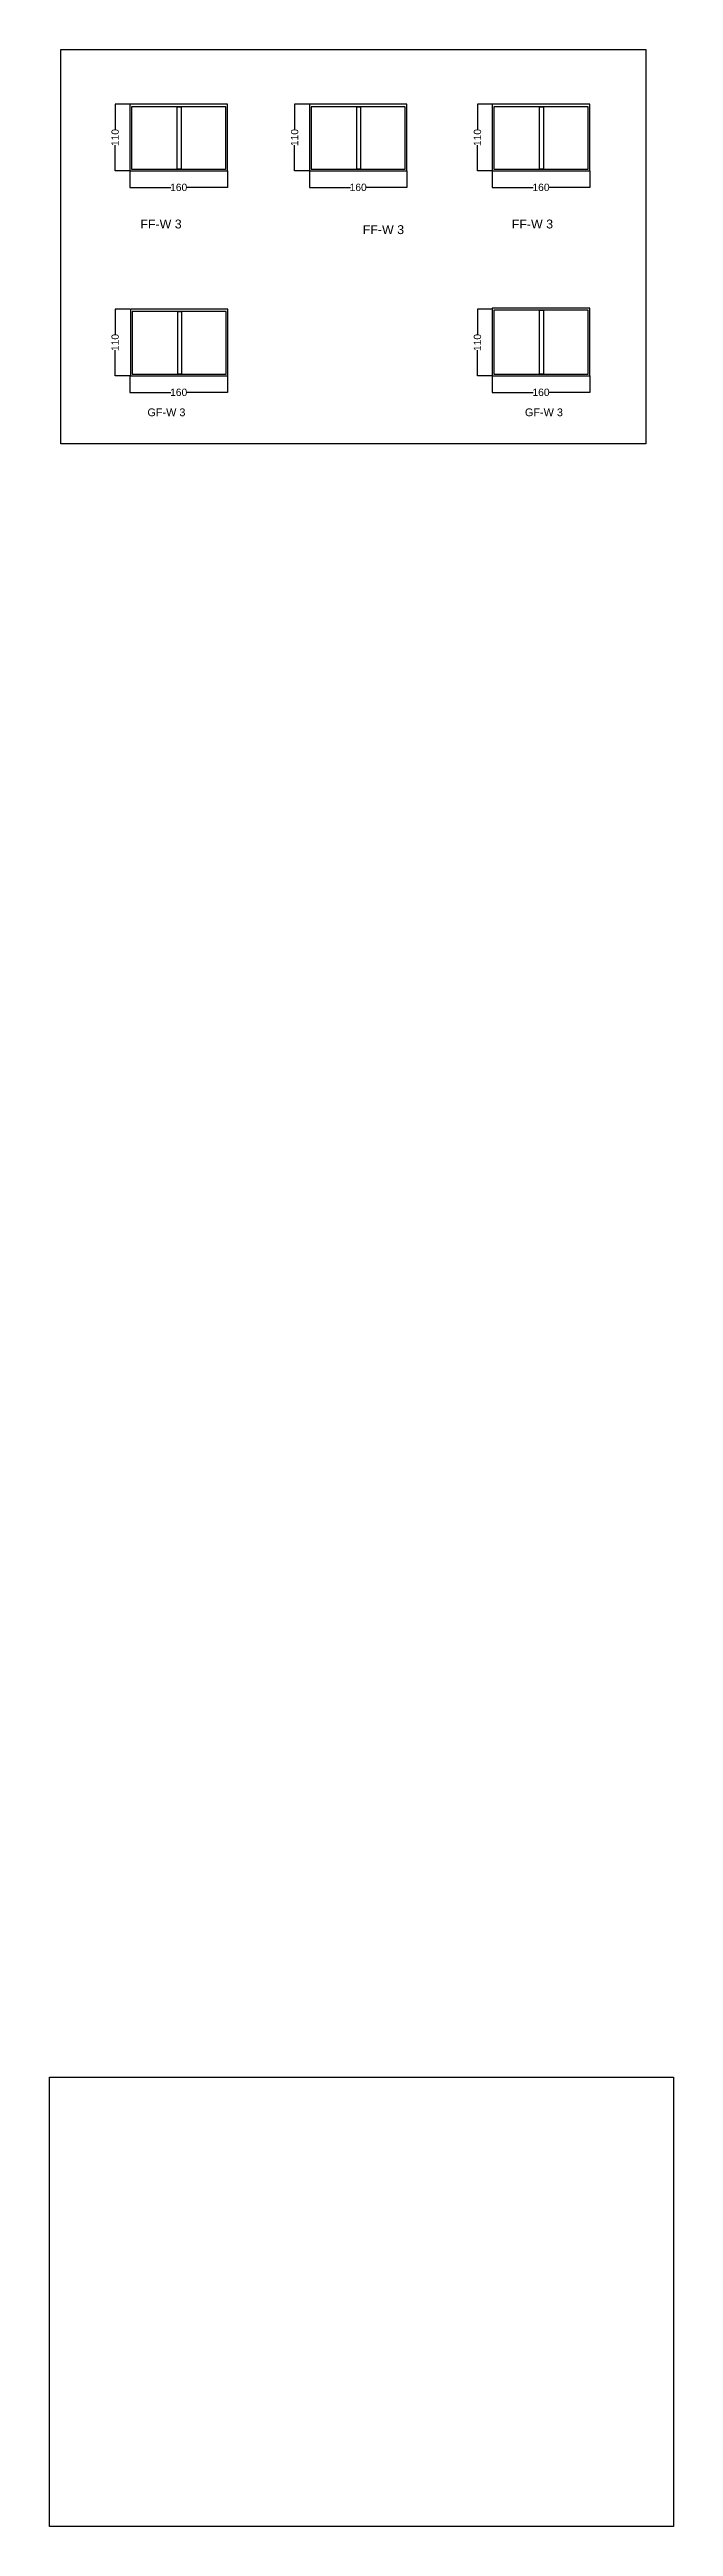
# Model space of a CAD drawing. Header units: centimetres. Extents: x -2070 to 55192, y -12264 to -4462.
# Drawn here: x -2070 to -1047, y -10720 to -6657 of the extents above; entities that cross this region are included whole.
import ezdxf

# ---------------------------------------------------------------- set-up
doc = ezdxf.new("R2010")
doc.units = ezdxf.units.CM
doc.header["$MEASUREMENT"] = 0
doc.layers.add('ARCHER', color=7, linetype='Continuous', lineweight=25)
doc.styles.get("Standard").update_dxf_attribs({"font": 'arial.ttf'})
doc.dimstyles.get("Standard").update_dxf_attribs({"dimtxt": 12, "dimasz": 0.0625, "dimexe": 0.18, "dimexo": 0.0625, "dimgap": 0.09, "dimtad": 0, "dimdec": 0, "dimrnd": 5, "dimzin": 0, "dimdsep": 46, "dimtxsty": 'Standard', "dimcen": 0.09, "dimclrt": 5, "dimadec": 0, "dimazin": 0, "dimtfac": 1, "dimtdec": 0, "dimtofl": 0, "dimtmove": 0, "dimatfit": 3, "dimfxl": 1, "dimtolj": 1, "dimtzin": 0, "dimarcsym": 0})
picture_1 = doc.add_image_def('image4.jpg', size_in_pixel=(833, 600))

msp = doc.modelspace()

# ---------------------------------------------------------------- texts
at = {"color": 3}
for s, height, p in [('FF-W 3', 14.55447440713095, (-1921.471169823286, -6950.622356808453)), ('FF-W 3', 14.55447440713095, (-1556.787924742821, -6959.864627438488)), ('FF-W 3', 14.55447440713095, (-1312.431615095818, -6950.622356808453)), ('GF-W 3', 12.75679951226154, (-1909.899015501287, -7258.575371283652)), ('GF-W 3', 12.75679951226154, (-1290.8498952511, -7258.575371283652))]:
    msp.add_text(s, height=height, dxfattribs=at).set_placement(p)

# ---------------------------------------------------------------- blocks, each defined once
blk = doc.blocks.new('*D408')
at = {"layer": 'ARCHER', "color": 0, "lineweight": -2, "ltscale": 1000, "transparency": 16777216}
for p, q in [((-1938.709429904499, -6746.860083044357), (-1962.994682048194, -6746.860083044357)), ((-1962.814682048194, -6746.922583044357), (-1962.814682048194, -6788.774780424068)), ((-1962.814682048194, -6856.149406180312), (-1962.814682048194, -6814.297208800603)), ((-1938.709429904499, -6856.211906180312), (-1962.994682048194, -6856.211906180312))]:
    blk.add_line(p, q, dxfattribs=at)
at = {"layer": 'ARCHER', "color": 0, "ltscale": 1000, "transparency": 16777216}
for points in [[(-1962.825098714861, -6746.922583044357), (-1962.804265381528, -6746.922583044357), (-1962.814682048194, -6746.860083044357)], [(-1962.825098714861, -6856.149406180312), (-1962.804265381528, -6856.149406180312), (-1962.814682048194, -6856.211906180312)]]:
    blk.add_solid(points, dxfattribs=at)
at = {"layer": 'Defpoints', "color": 0, "ltscale": 1000, "transparency": 16777216}
for p in [(-1938.646929904499, -6746.860083044357), (-1962.814682048194, -6856.211906180312), (-1938.646929904499, -6856.211906180312)]:
    blk.add_point(p, dxfattribs=at)
at = {"layer": 'ARCHER', "color": 5, "ltscale": 1000, "transparency": 16777216, "insert": (-1962.814682048196, -6801.535994612334), "char_height": 12, "attachment_point": 5, "rotation": 90}
blk.add_mtext('\\A1;110', dxfattribs=at)
blk = doc.blocks.new('*D409')
at = {"layer": 'ARCHER', "color": 0, "lineweight": -2, "ltscale": 1000, "transparency": 16777216}
for p, q in [((-1938.646929904498, -6856.274406180312), (-1938.646929904498, -6883.479317319674)), ((-1778.646929904498, -6856.274406180312), (-1778.646929904498, -6883.479317319674)), ((-1938.584429904498, -6883.299317319674), (-1871.408144092766, -6883.299317319674)), ((-1778.709429904498, -6883.299317319674), (-1845.885715716231, -6883.299317319674))]:
    blk.add_line(p, q, dxfattribs=at)
at = {"layer": 'ARCHER', "color": 0, "ltscale": 1000, "transparency": 16777216}
for points in [[(-1938.584429904498, -6883.288900653007), (-1938.584429904498, -6883.309733986341), (-1938.646929904498, -6883.299317319674)], [(-1778.709429904498, -6883.288900653007), (-1778.709429904498, -6883.309733986341), (-1778.646929904498, -6883.299317319674)]]:
    blk.add_solid(points, dxfattribs=at)
at = {"layer": 'Defpoints', "color": 0, "ltscale": 1000, "transparency": 16777216}
for p in [(-1938.646929904498, -6856.211906180312), (-1778.646929904498, -6856.211906180312), (-1778.646929904498, -6883.299317319674)]:
    blk.add_point(p, dxfattribs=at)
at = {"layer": 'ARCHER', "color": 5, "ltscale": 1000, "transparency": 16777216, "insert": (-1858.646929904498, -6883.299317319674), "char_height": 12, "attachment_point": 5}
blk.add_mtext('\\A1;160', dxfattribs=at)
blk = doc.blocks.new('*D410')
at = {"layer": 'ARCHER', "color": 0, "lineweight": -2, "ltscale": 1000, "transparency": 16777216}
for p, q in [((-1644.356440934732, -6746.860083044357), (-1668.641693078429, -6746.860083044357)), ((-1668.461693078429, -6746.922583044357), (-1668.461693078429, -6788.774780424068)), ((-1668.461693078429, -6856.149406180312), (-1668.461693078429, -6814.297208800603)), ((-1644.356440934732, -6856.211906180312), (-1668.641693078429, -6856.211906180312))]:
    blk.add_line(p, q, dxfattribs=at)
at = {"layer": 'ARCHER', "color": 0, "ltscale": 1000, "transparency": 16777216}
for points in [[(-1668.472109745095, -6746.922583044357), (-1668.451276411762, -6746.922583044357), (-1668.461693078429, -6746.860083044357)], [(-1668.472109745095, -6856.149406180312), (-1668.451276411762, -6856.149406180312), (-1668.461693078429, -6856.211906180312)]]:
    blk.add_solid(points, dxfattribs=at)
at = {"layer": 'Defpoints', "color": 0, "ltscale": 1000, "transparency": 16777216}
for p in [(-1644.293940934732, -6746.860083044357), (-1668.461693078429, -6856.211906180312), (-1644.293940934732, -6856.211906180312)]:
    blk.add_point(p, dxfattribs=at)
at = {"layer": 'ARCHER', "color": 5, "ltscale": 1000, "transparency": 16777216, "insert": (-1668.46169307843, -6801.535994612334), "char_height": 12, "attachment_point": 5, "rotation": 90}
blk.add_mtext('\\A1;110', dxfattribs=at)
blk = doc.blocks.new('*D411')
at = {"layer": 'ARCHER', "color": 0, "lineweight": -2, "ltscale": 1000, "transparency": 16777216}
for p, q in [((-1644.293940934731, -6856.274406180312), (-1644.293940934731, -6883.479317319674)), ((-1484.293940934731, -6856.274406180312), (-1484.293940934731, -6883.479317319674)), ((-1644.231440934731, -6883.299317319674), (-1577.055155122998, -6883.299317319674)), ((-1484.356440934731, -6883.299317319674), (-1551.532726746464, -6883.299317319674))]:
    blk.add_line(p, q, dxfattribs=at)
at = {"layer": 'ARCHER', "color": 0, "ltscale": 1000, "transparency": 16777216}
for points in [[(-1644.231440934731, -6883.288900653007), (-1644.231440934731, -6883.309733986341), (-1644.293940934731, -6883.299317319674)], [(-1484.356440934731, -6883.288900653007), (-1484.356440934731, -6883.309733986341), (-1484.293940934731, -6883.299317319674)]]:
    blk.add_solid(points, dxfattribs=at)
at = {"layer": 'Defpoints', "color": 0, "ltscale": 1000, "transparency": 16777216}
for p in [(-1644.293940934731, -6856.211906180312), (-1484.293940934731, -6856.211906180312), (-1484.293940934731, -6883.299317319674)]:
    blk.add_point(p, dxfattribs=at)
at = {"layer": 'ARCHER', "color": 5, "ltscale": 1000, "transparency": 16777216, "insert": (-1564.293940934731, -6883.299317319674), "char_height": 12, "attachment_point": 5}
blk.add_mtext('\\A1;160', dxfattribs=at)
blk = doc.blocks.new('*D412')
at = {"layer": 'ARCHER', "color": 0, "lineweight": -2, "ltscale": 1000, "transparency": 16777216}
for p, q in [((-1344.5292196183, -6746.860083044357), (-1368.814471761997, -6746.860083044357)), ((-1368.634471761997, -6746.922583044357), (-1368.634471761997, -6788.774780424068)), ((-1368.634471761997, -6856.149406180312), (-1368.634471761997, -6814.297208800603)), ((-1344.5292196183, -6856.211906180312), (-1368.814471761997, -6856.211906180312))]:
    blk.add_line(p, q, dxfattribs=at)
at = {"layer": 'ARCHER', "color": 0, "ltscale": 1000, "transparency": 16777216}
for points in [[(-1368.644888428664, -6746.922583044357), (-1368.62405509533, -6746.922583044357), (-1368.634471761997, -6746.860083044357)], [(-1368.644888428664, -6856.149406180312), (-1368.62405509533, -6856.149406180312), (-1368.634471761997, -6856.211906180312)]]:
    blk.add_solid(points, dxfattribs=at)
at = {"layer": 'Defpoints', "color": 0, "ltscale": 1000, "transparency": 16777216}
for p in [(-1344.4667196183, -6746.860083044357), (-1368.634471761997, -6856.211906180312), (-1344.4667196183, -6856.211906180312)]:
    blk.add_point(p, dxfattribs=at)
at = {"layer": 'ARCHER', "color": 5, "ltscale": 1000, "transparency": 16777216, "insert": (-1368.634471761999, -6801.535994612334), "char_height": 12, "attachment_point": 5, "rotation": 90}
blk.add_mtext('\\A1;110', dxfattribs=at)
blk = doc.blocks.new('*D413')
at = {"layer": 'ARCHER', "color": 0, "lineweight": -2, "ltscale": 1000, "transparency": 16777216}
for p, q in [((-1344.4667196183, -6856.274406180312), (-1344.4667196183, -6883.479317319674)), ((-1184.4667196183, -6856.274406180312), (-1184.4667196183, -6883.479317319674)), ((-1344.4042196183, -6883.299317319674), (-1277.227933806567, -6883.299317319674)), ((-1184.5292196183, -6883.299317319674), (-1251.705505430033, -6883.299317319674))]:
    blk.add_line(p, q, dxfattribs=at)
at = {"layer": 'ARCHER', "color": 0, "ltscale": 1000, "transparency": 16777216}
for points in [[(-1344.4042196183, -6883.288900653007), (-1344.4042196183, -6883.309733986341), (-1344.4667196183, -6883.299317319674)], [(-1184.5292196183, -6883.288900653007), (-1184.5292196183, -6883.309733986341), (-1184.4667196183, -6883.299317319674)]]:
    blk.add_solid(points, dxfattribs=at)
at = {"layer": 'Defpoints', "color": 0, "ltscale": 1000, "transparency": 16777216}
for p in [(-1344.4667196183, -6856.211906180312), (-1184.4667196183, -6856.211906180312), (-1184.4667196183, -6883.299317319674)]:
    blk.add_point(p, dxfattribs=at)
at = {"layer": 'ARCHER', "color": 5, "ltscale": 1000, "transparency": 16777216, "insert": (-1264.4667196183, -6883.299317319674), "char_height": 12, "attachment_point": 5}
blk.add_mtext('\\A1;160', dxfattribs=at)
blk = doc.blocks.new('*D414')
at = {"layer": 'ARCHER', "color": 0, "lineweight": -2, "ltscale": 1000, "transparency": 16777216}
for p, q in [((-1344.5292196183, -7083.002722840426), (-1368.814471761997, -7083.002722840426)), ((-1368.634471761997, -7083.065222840426), (-1368.634471761997, -7124.917420220136)), ((-1368.634471761997, -7192.292045976381), (-1368.634471761997, -7150.43984859667)), ((-1344.5292196183, -7192.354545976381), (-1368.814471761997, -7192.354545976381))]:
    blk.add_line(p, q, dxfattribs=at)
at = {"layer": 'ARCHER', "color": 0, "ltscale": 1000, "transparency": 16777216}
for points in [[(-1368.644888428664, -7083.065222840426), (-1368.62405509533, -7083.065222840426), (-1368.634471761997, -7083.002722840426)], [(-1368.644888428664, -7192.292045976381), (-1368.62405509533, -7192.292045976381), (-1368.634471761997, -7192.354545976381)]]:
    blk.add_solid(points, dxfattribs=at)
at = {"layer": 'Defpoints', "color": 0, "ltscale": 1000, "transparency": 16777216}
for p in [(-1344.4667196183, -7083.002722840426), (-1368.634471761997, -7192.354545976381), (-1344.4667196183, -7192.354545976381)]:
    blk.add_point(p, dxfattribs=at)
at = {"layer": 'ARCHER', "color": 5, "ltscale": 1000, "transparency": 16777216, "insert": (-1368.634471761999, -7137.678634408401), "char_height": 12, "attachment_point": 5, "rotation": 90}
blk.add_mtext('\\A1;110', dxfattribs=at)
blk = doc.blocks.new('*D415')
at = {"layer": 'ARCHER', "color": 0, "lineweight": -2, "ltscale": 1000, "transparency": 16777216}
for p, q in [((-1344.4667196183, -7192.417045976381), (-1344.4667196183, -7219.621957115743)), ((-1344.4042196183, -7219.441957115742), (-1277.227933806567, -7219.441957115742)), ((-1184.5292196183, -7219.441957115742), (-1251.705505430033, -7219.441957115742)), ((-1184.4667196183, -7192.417045976381), (-1184.4667196183, -7219.621957115743))]:
    blk.add_line(p, q, dxfattribs=at)
at = {"layer": 'ARCHER', "color": 0, "ltscale": 1000, "transparency": 16777216}
for points in [[(-1344.4042196183, -7219.431540449075), (-1344.4042196183, -7219.452373782409), (-1344.4667196183, -7219.441957115742)], [(-1184.5292196183, -7219.431540449075), (-1184.5292196183, -7219.452373782409), (-1184.4667196183, -7219.441957115742)]]:
    blk.add_solid(points, dxfattribs=at)
at = {"layer": 'Defpoints', "color": 0, "ltscale": 1000, "transparency": 16777216}
for p in [(-1344.4667196183, -7192.354545976381), (-1184.4667196183, -7192.354545976381), (-1184.4667196183, -7219.441957115742)]:
    blk.add_point(p, dxfattribs=at)
at = {"layer": 'ARCHER', "color": 5, "ltscale": 1000, "transparency": 16777216, "insert": (-1264.4667196183, -7219.441957115742), "char_height": 12, "attachment_point": 5}
blk.add_mtext('\\A1;160', dxfattribs=at)
blk = doc.blocks.new('*D416')
at = {"layer": 'ARCHER', "color": 0, "lineweight": -2, "ltscale": 1000, "transparency": 16777216}
for p, q in [((-1938.709429904499, -7083.002722840425), (-1962.994682048196, -7083.002722840425)), ((-1962.814682048196, -7083.065222840425), (-1962.814682048196, -7124.917420220136)), ((-1962.814682048196, -7192.29204597638), (-1962.814682048196, -7150.43984859667)), ((-1938.709429904499, -7192.35454597638), (-1962.994682048196, -7192.35454597638))]:
    blk.add_line(p, q, dxfattribs=at)
at = {"layer": 'ARCHER', "color": 0, "ltscale": 1000, "transparency": 16777216}
for points in [[(-1962.825098714863, -7083.065222840425), (-1962.804265381529, -7083.065222840425), (-1962.814682048196, -7083.002722840425)], [(-1962.825098714863, -7192.29204597638), (-1962.804265381529, -7192.29204597638), (-1962.814682048196, -7192.35454597638)]]:
    blk.add_solid(points, dxfattribs=at)
at = {"layer": 'Defpoints', "color": 0, "ltscale": 1000, "transparency": 16777216}
for p in [(-1938.646929904499, -7083.002722840425), (-1962.814682048196, -7192.35454597638), (-1938.646929904499, -7192.35454597638)]:
    blk.add_point(p, dxfattribs=at)
at = {"layer": 'ARCHER', "color": 5, "ltscale": 1000, "transparency": 16777216, "insert": (-1962.814682048198, -7137.678634408401), "char_height": 12, "attachment_point": 5, "rotation": 90}
blk.add_mtext('\\A1;110', dxfattribs=at)
blk = doc.blocks.new('*D417')
at = {"layer": 'ARCHER', "color": 0, "lineweight": -2, "ltscale": 1000, "transparency": 16777216}
for p, q in [((-1938.646929904498, -7192.41704597638), (-1938.646929904498, -7219.621957115742)), ((-1938.584429904498, -7219.441957115741), (-1871.408144092766, -7219.441957115741)), ((-1778.709429904498, -7219.441957115741), (-1845.885715716231, -7219.441957115741)), ((-1778.646929904498, -7192.41704597638), (-1778.646929904498, -7219.621957115742))]:
    blk.add_line(p, q, dxfattribs=at)
at = {"layer": 'ARCHER', "color": 0, "ltscale": 1000, "transparency": 16777216}
for points in [[(-1938.584429904498, -7219.431540449074), (-1938.584429904498, -7219.452373782408), (-1938.646929904498, -7219.441957115741)], [(-1778.709429904498, -7219.431540449074), (-1778.709429904498, -7219.452373782408), (-1778.646929904498, -7219.441957115741)]]:
    blk.add_solid(points, dxfattribs=at)
at = {"layer": 'Defpoints', "color": 0, "ltscale": 1000, "transparency": 16777216}
for p in [(-1938.646929904498, -7192.35454597638), (-1778.646929904498, -7192.35454597638), (-1778.646929904498, -7219.441957115741)]:
    blk.add_point(p, dxfattribs=at)
at = {"layer": 'ARCHER', "color": 5, "ltscale": 1000, "transparency": 16777216, "insert": (-1858.646929904498, -7219.441957115741), "char_height": 12, "attachment_point": 5}
blk.add_mtext('\\A1;160', dxfattribs=at)

# ---------------------------------------------------------------- dimensions: what is measured, and where the dimension line sits
at = {"layer": 'ARCHER', "ltscale": 1000}
for base, p1, p2, picture, middle in [((-1962.814682048194, -6856.211906180312), (-1938.646929904498, -6746.860083044354), (-1938.646929904498, -6856.211906180309), '*D408', (-1962.814682048196, -6801.535994612334)), ((-1668.461693078429, -6856.211906180312), (-1644.293940934731, -6746.860083044354), (-1644.293940934731, -6856.211906180309), '*D410', (-1668.46169307843, -6801.535994612334)), ((-1368.634471761997, -6856.211906180312), (-1344.4667196183, -6746.860083044354), (-1344.4667196183, -6856.211906180309), '*D412', (-1368.634471761999, -6801.535994612334)), ((-1962.814682048196, -7192.35454597638), (-1938.646929904498, -7083.002722840421), (-1938.646929904498, -7192.354545976376), '*D416', (-1962.814682048198, -7137.678634408401)), ((-1368.634471761997, -7192.354545976381), (-1344.4667196183, -7083.002722840422), (-1344.4667196183, -7192.354545976377), '*D414', (-1368.634471761999, -7137.678634408401))]:
    dim = msp.add_linear_dim(base=base, p1=p1, p2=p2, angle=90, dimstyle='Standard', dxfattribs=at)
    dim.commit()
    dim.dimension.update_dxf_attribs({"geometry": picture, "text_midpoint": middle})
for base, p1, p2, picture, middle in [((-1778.646929904498, -6883.299317319674), (-1938.646929904498, -6856.211906180312), (-1778.646929904498, -6856.211906180312), '*D409', (-1858.646929904498, -6883.299317319674)), ((-1484.293940934731, -6883.299317319674), (-1644.293940934731, -6856.211906180312), (-1484.293940934731, -6856.211906180312), '*D411', (-1564.293940934731, -6883.299317319674)), ((-1184.4667196183, -6883.299317319674), (-1344.4667196183, -6856.211906180312), (-1184.4667196183, -6856.211906180312), '*D413', (-1264.4667196183, -6883.299317319674)), ((-1778.646929904498, -7219.441957115741), (-1938.646929904498, -7192.35454597638), (-1778.646929904498, -7192.35454597638), '*D417', (-1858.646929904498, -7219.441957115741)), ((-1184.4667196183, -7219.441957115742), (-1344.4667196183, -7192.354545976381), (-1184.4667196183, -7192.354545976381), '*D415', (-1264.4667196183, -7219.441957115742))]:
    dim = msp.add_linear_dim(base=base, p1=p1, p2=p2, dimstyle='Standard', dxfattribs=at)
    dim.commit()
    dim.dimension.update_dxf_attribs({"geometry": picture, "text_midpoint": middle})

# ---------------------------------------------------------------- linework, layer by layer
at = {"layer": 'ARCHER', "color": 240, "ltscale": 1000, "true_color": 0xed1f24}
for p, q in [((-1938.646929904498, -6856.211906180309), (-1778.646929904498, -6856.211906180309)), ((-1644.293940934731, -6856.211906180309), (-1484.293940934731, -6856.211906180309)), ((-1344.4667196183, -6856.211906180309), (-1184.4667196183, -6856.211906180309)), ((-1937.914579376549, -7192.354545976377), (-1777.914579376549, -7192.354545976377)), ((-1344.4667196183, -7192.354545976376), (-1184.4667196183, -7192.354545976376))]:
    msp.add_line(p, q, dxfattribs=at)
at = {"layer": 'ARCHER', "ltscale": 1000}
msp.add_lwpolyline([(-2051.934379045357, -6657.203155238116), (-1092.604592033924, -6657.203155238116), (-1092.604592033924, -7304.059395997327), (-2051.934379045357, -7304.059395997327)], close=True, dxfattribs=at)
at = {"layer": 'ARCHER', "color": 240, "ltscale": 1000, "true_color": 0xed1f24}
for points in [[(-1778.646929904498, -6746.860083044354), (-1938.646929904498, -6746.860083044354), (-1938.646929904498, -6856.211906180309), (-1778.646929904498, -6856.211906180309)], [(-1781.52880644269, -6750.918185110182), (-1935.765053366306, -6750.918185110182), (-1935.765053366306, -6853.330029642117), (-1781.52880644269, -6853.330029642117)], [(-1861.022811273782, -6750.918185110182), (-1854.67926074838, -6750.918185110182), (-1854.67926074838, -6853.330029642117), (-1861.022811273782, -6853.330029642117)], [(-1484.293940934731, -6746.860083044354), (-1644.293940934731, -6746.860083044354), (-1644.293940934731, -6856.211906180309), (-1484.293940934731, -6856.211906180309)], [(-1487.175817472923, -6750.918185110182), (-1641.412064396539, -6750.918185110182), (-1641.412064396539, -6853.330029642117), (-1487.175817472923, -6853.330029642117)], [(-1566.669822304015, -6750.918185110182), (-1560.326271778613, -6750.918185110182), (-1560.326271778613, -6853.330029642117), (-1566.669822304015, -6853.330029642117)], [(-1184.4667196183, -6746.860083044354), (-1344.4667196183, -6746.860083044354), (-1344.4667196183, -6856.211906180309), (-1184.4667196183, -6856.211906180309)], [(-1187.348596156492, -6750.918185110182), (-1341.584843080108, -6750.918185110182), (-1341.584843080108, -6853.330029642117), (-1187.348596156492, -6853.330029642117)], [(-1266.842600987584, -6750.918185110182), (-1260.499050462182, -6750.918185110182), (-1260.499050462182, -6853.330029642117), (-1266.842600987584, -6853.330029642117)], [(-1777.914579376549, -7083.002722840422), (-1937.914579376549, -7083.002722840422), (-1937.914579376549, -7192.354545976377), (-1777.914579376549, -7192.354545976377)], [(-1780.796455914741, -7087.060824906251), (-1935.032702838357, -7087.060824906251), (-1935.032702838357, -7189.472669438185), (-1780.796455914741, -7189.472669438185)], [(-1860.290460745833, -7087.060824906251), (-1853.946910220431, -7087.060824906251), (-1853.946910220431, -7189.472669438185), (-1860.290460745833, -7189.472669438185)], [(-1184.4667196183, -7081.611100714002), (-1344.4667196183, -7081.611100714002), (-1344.4667196183, -7192.354545976376), (-1184.4667196183, -7192.354545976376)], [(-1187.348596156492, -7084.492977252194), (-1341.584843080108, -7084.492977252194), (-1341.584843080108, -7189.472669438184), (-1187.348596156492, -7189.472669438184)], [(-1266.842600987584, -7084.492977252194), (-1260.499050462182, -7084.492977252194), (-1260.499050462182, -7189.472669438184), (-1266.842600987584, -7189.472669438184)]]:
    msp.add_lwpolyline(points, close=True, dxfattribs=at)

msp.set_redraw_order([(e.dxf.handle, doc.entitydb.next_handle()) for e in msp.query("TEXT MTEXT ATTDEF DIMENSION ARC_DIMENSION")])  # texts and dimensions are drawn at this point

# ---------------------------------------------------------------- pictures from other files: only their frames are drawn
at = {"layer": 'ARCHER', "color": 240, "ltscale": 1000, "true_color": 0xed1f24}
image = msp.add_image(picture_1, insert=(-2070.441553131586, -10719.52403635638), size_in_units=(1023.1796868997596, 736.984168235121), dxfattribs=at)
image.dxf.flags = 7

doc.saveas('drawing.dxf')
